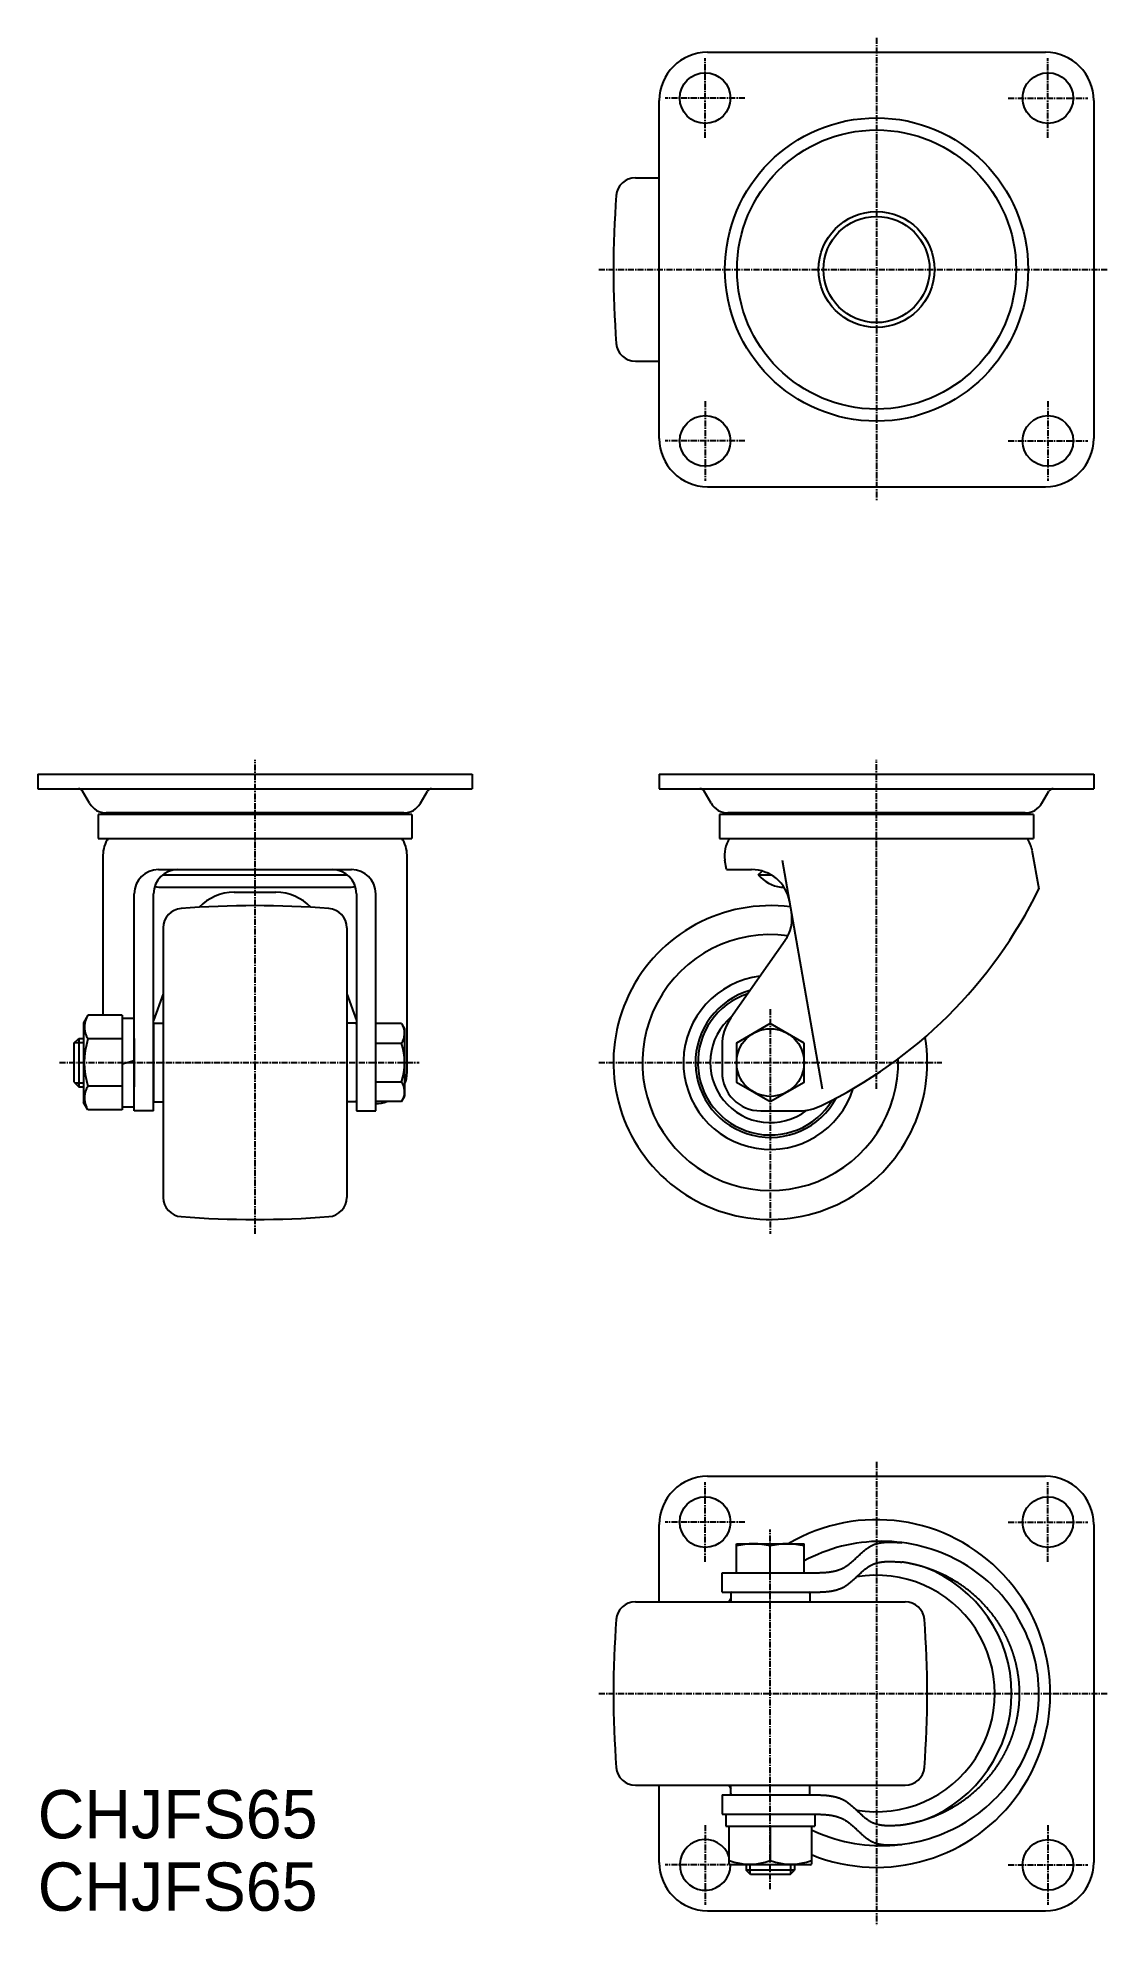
# Model space of a CAD drawing. Extents: x -3407 to -3186, y -317 to 74.
import ezdxf

# ---------------------------------------------------------------- set-up
doc = ezdxf.new("R2010")
doc.units = 0
doc.linetypes.add('CENTER', pattern=[2, 1.25, -0.25, 0.25, -0.25])
doc.layers.get('0').update_dxf_attribs({"linetype": 'CONTINUOUS'})
doc.layers.add('CENTER', color=1, linetype='CENTER')

msp = doc.modelspace()

# ---------------------------------------------------------------- texts
at = {"color": 7, "linetype": 'CONTINUOUS'}
for p in [(-3407.44, -298.54), (-3407.44, -313.54)]:
    msp.add_text('CHJFS65', height=10, dxfattribs=at).set_placement(p)

# ---------------------------------------------------------------- linework, layer by layer
at = {"color": 7, "linetype": 'CONTINUOUS'}
for p, q in [((-3268.7, 71.39), (-3198.7, 71.39)), ((-3278.7, -8.61), (-3278.7, 61.39)), ((-3188.7, 61.39), (-3188.7, -8.61)), ((-3283.63, 45.39), (-3278.7, 45.39)), ((-3283.63, 7.39), (-3278.7, 7.39)), ((-3268.7, -18.61), (-3198.7, -18.61)), ((-3407.44, -78.16), (-3317.44, -78.16)), ((-3407.44, -78.16), (-3407.44, -81.16)), ((-3317.44, -78.16), (-3317.44, -81.16)), ((-3278.7, -78.16), (-3188.7, -78.16)), ((-3278.7, -78.16), (-3278.7, -81.16)), ((-3188.7, -78.16), (-3188.7, -81.16)), ((-3407.44, -81.16), (-3317.44, -81.16)), ((-3396.71, -84.16), (-3398.15, -81.66)), ((-3328.17, -84.16), (-3326.73, -81.66)), ((-3278.7, -81.16), (-3188.7, -81.16)), ((-3267.97, -84.16), (-3269.42, -81.66)), ((-3199.44, -84.16), (-3197.99, -81.66)), ((-3329.94, -86.45), (-3394.94, -86.45)), ((-3394.94, -86.45), (-3394.94, -91.45)), ((-3331.64, -86.16), (-3393.24, -86.16)), ((-3390.16, -86.16), (-3390.44, -86.45)), ((-3334.72, -86.16), (-3334.44, -86.45)), ((-3329.94, -86.45), (-3329.94, -91.45)), ((-3201.2, -86.45), (-3266.21, -86.45)), ((-3266.21, -86.45), (-3266.21, -91.45)), ((-3202.9, -86.16), (-3264.51, -86.16)), ((-3261.42, -86.16), (-3261.71, -86.45)), ((-3205.98, -86.16), (-3205.7, -86.45)), ((-3201.2, -86.45), (-3201.2, -91.45)), ((-3394.94, -91.45), (-3329.94, -91.45)), ((-3266.21, -91.45), (-3201.2, -91.45)), ((-3393.94, -94.9), (-3393.94, -128.05)), ((-3330.94, -139.87), (-3330.94, -94.9)), ((-3264.76, -97.9), (-3265.1, -95.95)), ((-3244.86, -143.35), (-3253.2, -96.04)), ((-3201.5, -93.86), (-3200.08, -101.91)), ((-3382.44, -97.89), (-3342.44, -97.89)), ((-3381.6, -99.01), (-3343.29, -99.01)), ((-3381.49, -101.56), (-3343.39, -101.56)), ((-3264.76, -97.9), (-3259.59, -97.9)), ((-3258.2, -99.01), (-3257.4, -98.21)), ((-3258.2, -99.01), (-3255.52, -99.01)), ((-3258.2, -99.01), (-3257.7, -99.51)), ((-3387.44, -147.86), (-3387.44, -102.89)), ((-3383.44, -147.86), (-3383.44, -102.89)), ((-3366.78, -102.6), (-3358.1, -102.6)), ((-3341.44, -102.89), (-3341.44, -147.86)), ((-3337.44, -147.86), (-3337.44, -102.89)), ((-3381.44, -109.94), (-3381.44, -165.79)), ((-3343.44, -109.94), (-3343.44, -165.79)), ((-3343.44, -109.94), (-3343.44, -120.36)), ((-3252.66, -112.59), (-3263.9, -128.63)), ((-3381.44, -123.63), (-3383.44, -129.13)), ((-3343.44, -123.63), (-3341.44, -129.13)), ((-3397.04, -128.05), (-3397.94, -129.61)), ((-3389.94, -128.05), (-3397.04, -128.05)), ((-3389.94, -128.05), (-3389.94, -147.68)), ((-3389.94, -128.66), (-3387.44, -128.66)), ((-3399.94, -133.86), (-3398.94, -132.86)), ((-3398.94, -132.86), (-3398.94, -142.86)), ((-3398.94, -132.86), (-3397.94, -132.86)), ((-3397.94, -129.61), (-3397.94, -146.11)), ((-3387.44, -132.86), (-3387.44, -142.86)), ((-3383.44, -129.91), (-3383.44, -145.81)), ((-3383.24, -129.71), (-3381.44, -129.71)), ((-3341.64, -129.71), (-3343.44, -129.71)), ((-3341.44, -129.91), (-3341.44, -145.81)), ((-3332.07, -129.78), (-3337.44, -129.78)), ((-3332.07, -129.78), (-3331.44, -130.86)), ((-3331.44, -130.86), (-3331.44, -144.86)), ((-3399.94, -133.86), (-3399.94, -141.86)), ((-3389.94, -132.96), (-3397.04, -132.96)), ((-3337.44, -133.82), (-3332.07, -133.82)), ((-3265.7, -134.38), (-3265.7, -139.86)), ((-3387.44, -137.53), (-3389.94, -138.2)), ((-3399.94, -141.86), (-3398.94, -142.86)), ((-3398.94, -142.86), (-3397.94, -142.86)), ((-3389.94, -142.77), (-3397.04, -142.77)), ((-3332.07, -141.91), (-3337.44, -141.91)), ((-3397.04, -147.68), (-3397.94, -146.11)), ((-3389.94, -147.68), (-3397.04, -147.68)), ((-3389.94, -147.06), (-3387.44, -147.06)), ((-3383.44, -147.86), (-3387.44, -147.86)), ((-3383.24, -146.01), (-3381.44, -146.01)), ((-3341.64, -146.01), (-3343.44, -146.01)), ((-3341.44, -147.86), (-3337.44, -147.86)), ((-3332.07, -145.95), (-3337.44, -145.95)), ((-3332.07, -145.95), (-3331.44, -144.86)), ((-3257.7, -147.86), (-3249.7, -147.86)), ((-3268.7, -223.54), (-3198.7, -223.54)), ((-3278.7, -249.54), (-3278.7, -233.54)), ((-3188.7, -233.54), (-3188.7, -303.54)), ((-3262.7, -237.54), (-3248.7, -237.54)), ((-3262.7, -237.54), (-3248.7, -237.54)), ((-3262.7, -243.54), (-3262.7, -237.54)), ((-3255.7, -243.54), (-3255.7, -237.97)), ((-3248.7, -243.54), (-3248.7, -237.54)), ((-3265.7, -243.54), (-3247.11, -243.54)), ((-3265.7, -247.54), (-3265.7, -243.54)), ((-3283.63, -249.54), (-3273.2, -249.54)), ((-3283.63, -249.54), (-3227.78, -249.54)), ((-3265.7, -247.54), (-3247.11, -247.54)), ((-3263.85, -247.74), (-3263.85, -249.54)), ((-3247.55, -247.74), (-3247.55, -249.54)), ((-3283.63, -287.54), (-3227.78, -287.54)), ((-3278.7, -303.54), (-3278.7, -287.54)), ((-3263.85, -289.34), (-3263.85, -287.54)), ((-3247.55, -289.34), (-3247.55, -287.54)), ((-3265.7, -289.54), (-3247.11, -289.54)), ((-3265.7, -289.54), (-3265.7, -293.54)), ((-3265.7, -293.54), (-3247.11, -293.54)), ((-3264.9, -293.54), (-3264.9, -296.04)), ((-3264.9, -296.04), (-3246.5, -296.04)), ((-3264.2, -303.89), (-3264.2, -296.04)), ((-3255.7, -296.04), (-3255.7, -303.13)), ((-3247.2, -296.04), (-3247.2, -303.89)), ((-3246.5, -293.54), (-3246.5, -296.04)), ((-3263.95, -304.04), (-3264.2, -303.89)), ((-3247.45, -304.04), (-3263.95, -304.04)), ((-3260.7, -304.04), (-3260.7, -305.16)), ((-3250.7, -304.04), (-3250.7, -305.16)), ((-3247.45, -304.04), (-3247.2, -303.89)), ((-3250.7, -305.16), (-3260.7, -305.16)), ((-3259.83, -306.04), (-3260.7, -305.16)), ((-3251.58, -306.04), (-3259.83, -306.04)), ((-3251.58, -306.04), (-3250.7, -305.16)), ((-3268.7, -313.54), (-3198.7, -313.54))]:
    msp.add_line(p, q, dxfattribs=at)
at = {"color": 3, "linetype": 'CONTINUOUS'}
for p, q in [((-3399.75, -133.68), (-3397.94, -133.68)), ((-3399.75, -142.05), (-3397.94, -142.05)), ((-3259.89, -305.98), (-3259.89, -304.04)), ((-3251.52, -304.04), (-3251.52, -305.98))]:
    msp.add_line(p, q, dxfattribs=at)
at = {"color": 7, "linetype": 'CONTINUOUS'}
msp.add_lwpolyline([(-3248.7, -133.82), (-3255.7, -129.78), (-3262.7, -133.82), (-3262.7, -141.91), (-3255.7, -145.95), (-3248.7, -141.91)], close=True, dxfattribs=at)
msp.add_polyline3d([(-3247.2, -296.76, 0), (-3246.26, -297.19, 0), (-3245.3, -297.6, 0), (-3244.32, -297.98, 0), (-3243.34, -298.32, 0), (-3242.34, -298.64, 0), (-3241.34, -298.92, 0), (-3240.32, -299.18, 0), (-3239.3, -299.4, 0), (-3238.27, -299.59, 0), (-3237.23, -299.75, 0), (-3236.19, -299.87, 0), (-3235.15, -299.96, 0), (-3234.1, -300.02, 0), (-3233.05, -300.05, 0), (-3232, -300.05, 0), (-3230.95, -300.01, 0), (-3229.91, -299.94, 0), (-3228.87, -299.84, 0), (-3227.83, -299.7, 0), (-3226.79, -299.54, 0), (-3225.76, -299.34, 0), (-3224.74, -299.11, 0), (-3223.73, -298.84, 0), (-3222.73, -298.55, 0), (-3221.73, -298.22, 0), (-3220.75, -297.87, 0), (-3219.78, -297.48, 0), (-3218.83, -297.07, 0), (-3217.88, -296.62, 0), (-3216.96, -296.15, 0), (-3216.05, -295.64, 0), (-3215.15, -295.11, 0), (-3214.28, -294.55, 0), (-3213.42, -293.97, 0), (-3212.59, -293.36, 0), (-3211.77, -292.72, 0), (-3210.98, -292.06, 0), (-3210.21, -291.37, 0), (-3209.46, -290.66, 0), (-3208.73, -289.93, 0), (-3208.04, -289.17, 0), (-3207.36, -288.39, 0), (-3206.71, -287.6, 0), (-3206.09, -286.78, 0), (-3205.5, -285.94, 0), (-3204.94, -285.09, 0), (-3204.4, -284.22, 0), (-3203.89, -283.33, 0), (-3203.41, -282.43, 0), (-3202.97, -281.51, 0), (-3202.55, -280.58, 0), (-3202.17, -279.64, 0), (-3201.81, -278.68, 0), (-3201.49, -277.72, 0), (-3201.2, -276.75, 0), (-3200.95, -275.76, 0), (-3200.72, -274.77, 0), (-3200.53, -273.77, 0), (-3200.37, -272.77, 0), (-3200.25, -271.77, 0), (-3200.16, -270.76, 0), (-3200.1, -269.74, 0), (-3200.08, -268.73, 0), (-3200.09, -267.72, 0), (-3200.13, -266.7, 0), (-3200.21, -265.69, 0), (-3200.32, -264.69, 0), (-3200.47, -263.68, 0), (-3200.65, -262.68, 0), (-3200.86, -261.69, 0), (-3201.1, -260.7, 0), (-3201.38, -259.73, 0), (-3201.69, -258.76, 0), (-3202.03, -257.8, 0), (-3202.4, -256.85, 0), (-3202.81, -255.92, 0), (-3203.24, -255, 0), (-3203.71, -254.09, 0), (-3204.2, -253.19, 0), (-3204.73, -252.32, 0), (-3205.28, -251.46, 0), (-3205.86, -250.61, 0), (-3206.47, -249.79, 0), (-3207.11, -248.99, 0), (-3207.78, -248.2, 0), (-3208.47, -247.44, 0), (-3209.18, -246.69, 0), (-3209.92, -245.97, 0), (-3210.68, -245.28, 0), (-3211.47, -244.61, 0), (-3212.27, -243.96, 0), (-3213.1, -243.34, 0), (-3213.95, -242.74, 0), (-3214.82, -242.17, 0), (-3215.7, -241.63, 0), (-3216.61, -241.12, 0), (-3217.53, -240.63, 0), (-3218.46, -240.18, 0), (-3219.42, -239.75, 0), (-3220.38, -239.35, 0), (-3221.36, -238.98, 0), (-3222.35, -238.65, 0), (-3223.35, -238.34, 0), (-3224.36, -238.07, 0), (-3225.37, -237.82, 0), (-3226.4, -237.61, 0), (-3227.43, -237.43, 0), (-3228.47, -237.29, 0), (-3229.51, -237.17, 0), (-3230.56, -237.09, 0), (-3231.6, -237.04, 0), (-3232.65, -237.02, 0), (-3233.7, -237.04, 0), (-3234.75, -237.09, 0), (-3235.79, -237.17, 0), (-3236.84, -237.28, 0), (-3237.87, -237.42, 0), (-3238.91, -237.6, 0), (-3239.93, -237.81, 0), (-3240.95, -238.05, 0), (-3241.96, -238.32, 0), (-3242.96, -238.63, 0), (-3243.95, -238.96, 0), (-3244.93, -239.33, 0), (-3245.89, -239.72, 0), (-3246.85, -240.15, 0), (-3247.78, -240.61, 0), (-3248.7, -241.09, 0)], dxfattribs=at)
at = {"color": 7}
for points in [[(-3247.11, -243.54, 0), (-3247, -243.54, 0), (-3246.89, -243.54, 0), (-3246.78, -243.54, 0), (-3246.66, -243.53, 0), (-3246.55, -243.53, 0), (-3246.44, -243.53, 0), (-3246.33, -243.53, 0), (-3246.21, -243.53, 0), (-3246.1, -243.53, 0), (-3245.99, -243.53, 0), (-3245.88, -243.53, 0), (-3245.77, -243.52, 0), (-3245.65, -243.52, 0), (-3245.54, -243.52, 0), (-3245.43, -243.51, 0), (-3245.32, -243.51, 0), (-3245.21, -243.51, 0), (-3245.1, -243.5, 0), (-3244.99, -243.5, 0), (-3244.88, -243.49, 0), (-3244.77, -243.49, 0), (-3244.66, -243.48, 0), (-3244.55, -243.47, 0), (-3244.44, -243.47, 0), (-3244.33, -243.46, 0), (-3244.22, -243.45, 0), (-3244.11, -243.44, 0), (-3244, -243.43, 0), (-3243.89, -243.42, 0), (-3243.78, -243.41, 0), (-3243.68, -243.4, 0), (-3243.57, -243.38, 0), (-3243.46, -243.37, 0), (-3243.36, -243.35, 0), (-3243.25, -243.34, 0), (-3243.14, -243.32, 0), (-3243.04, -243.3, 0), (-3242.93, -243.29, 0), (-3242.83, -243.27, 0), (-3242.72, -243.25, 0), (-3242.62, -243.23, 0), (-3242.52, -243.2, 0), (-3242.41, -243.18, 0), (-3242.31, -243.16, 0), (-3242.21, -243.13, 0), (-3242.11, -243.1, 0), (-3242.01, -243.08, 0), (-3241.9, -243.05, 0), (-3241.8, -243.02, 0), (-3241.71, -242.99, 0), (-3241.61, -242.96, 0), (-3241.51, -242.92, 0), (-3241.41, -242.89, 0), (-3241.31, -242.85, 0), (-3241.21, -242.81, 0), (-3241.12, -242.77, 0), (-3241.02, -242.73, 0), (-3240.93, -242.69, 0), (-3240.83, -242.65, 0), (-3240.74, -242.6, 0), (-3240.65, -242.56, 0), (-3240.55, -242.51, 0), (-3240.46, -242.46, 0), (-3240.37, -242.41, 0), (-3240.28, -242.36, 0), (-3240.19, -242.3, 0), (-3240.1, -242.25, 0), (-3240.01, -242.19, 0), (-3239.92, -242.13, 0), (-3239.84, -242.07, 0), (-3239.75, -242.01, 0), (-3239.66, -241.95, 0), (-3239.58, -241.89, 0), (-3239.49, -241.82, 0), (-3239.4, -241.76, 0), (-3239.32, -241.69, 0), (-3239.24, -241.63, 0), (-3239.15, -241.56, 0), (-3239.07, -241.49, 0), (-3238.98, -241.42, 0), (-3238.9, -241.35, 0), (-3238.82, -241.28, 0), (-3238.74, -241.21, 0), (-3238.65, -241.14, 0), (-3238.57, -241.06, 0), (-3238.49, -240.99, 0), (-3238.41, -240.92, 0), (-3238.33, -240.84, 0), (-3238.25, -240.77, 0), (-3238.17, -240.69, 0), (-3238.08, -240.62, 0), (-3238, -240.54, 0), (-3237.92, -240.47, 0), (-3237.84, -240.39, 0), (-3237.76, -240.32, 0), (-3237.68, -240.24, 0), (-3237.6, -240.17, 0), (-3237.52, -240.09, 0), (-3237.44, -240.02, 0), (-3237.36, -239.94, 0), (-3237.28, -239.87, 0), (-3237.2, -239.79, 0), (-3237.12, -239.72, 0), (-3237.04, -239.64, 0), (-3236.96, -239.57, 0), (-3236.88, -239.49, 0), (-3236.8, -239.42, 0), (-3236.71, -239.35, 0), (-3236.63, -239.28, 0), (-3236.55, -239.2, 0), (-3236.47, -239.13, 0), (-3236.39, -239.06, 0), (-3236.3, -238.99, 0), (-3236.22, -238.93, 0), (-3236.14, -238.86, 0), (-3236.05, -238.79, 0), (-3235.97, -238.72, 0), (-3235.89, -238.66, 0), (-3235.8, -238.6, 0), (-3235.72, -238.53, 0), (-3235.63, -238.47, 0), (-3235.54, -238.41, 0), (-3235.46, -238.35, 0), (-3235.37, -238.29, 0), (-3235.28, -238.24, 0), (-3235.19, -238.18, 0), (-3235.11, -238.13, 0), (-3235.02, -238.07, 0), (-3234.93, -238.02, 0), (-3234.84, -237.97, 0), (-3234.74, -237.93, 0), (-3234.65, -237.88, 0), (-3234.56, -237.84, 0), (-3234.47, -237.79, 0), (-3234.37, -237.75, 0), (-3234.28, -237.71, 0), (-3234.18, -237.68, 0), (-3234.09, -237.64, 0), (-3233.99, -237.6, 0), (-3233.89, -237.57, 0), (-3233.8, -237.54, 0), (-3233.7, -237.51, 0), (-3233.6, -237.48, 0), (-3233.5, -237.46, 0), (-3233.4, -237.43, 0), (-3233.3, -237.41, 0), (-3233.2, -237.38, 0), (-3233.1, -237.36, 0), (-3232.99, -237.34, 0), (-3232.89, -237.32, 0), (-3232.79, -237.31, 0), (-3232.68, -237.29, 0), (-3232.58, -237.28, 0), (-3232.47, -237.26, 0), (-3232.37, -237.25, 0), (-3232.26, -237.24, 0), (-3232.16, -237.23, 0), (-3232.05, -237.22, 0), (-3231.94, -237.21, 0), (-3231.84, -237.2, 0), (-3231.73, -237.2, 0), (-3231.62, -237.19, 0), (-3231.51, -237.19, 0), (-3231.4, -237.18, 0), (-3231.3, -237.18, 0), (-3231.19, -237.18, 0), (-3231.08, -237.18, 0), (-3230.97, -237.18, 0), (-3230.86, -237.18, 0), (-3230.75, -237.18, 0), (-3230.63, -237.18, 0), (-3230.52, -237.18, 0), (-3230.41, -237.19, 0), (-3230.3, -237.19, 0), (-3230.19, -237.19, 0), (-3230.08, -237.2, 0), (-3229.96, -237.2, 0), (-3229.85, -237.21, 0), (-3229.74, -237.21, 0), (-3229.63, -237.22, 0), (-3229.51, -237.22, 0), (-3229.4, -237.23, 0), (-3229.29, -237.24, 0), (-3229.18, -237.24, 0), (-3229.06, -237.25, 0), (-3228.95, -237.26, 0), (-3228.84, -237.27, 0), (-3228.72, -237.27, 0), (-3228.61, -237.28, 0), (-3228.5, -237.29, 0), (-3228.38, -237.3, 0)], [(-3247.11, -247.54, 0), (-3247, -247.54, 0), (-3246.89, -247.54, 0), (-3246.78, -247.54, 0), (-3246.67, -247.54, 0), (-3246.55, -247.53, 0), (-3246.44, -247.53, 0), (-3246.33, -247.53, 0), (-3246.22, -247.53, 0), (-3246.11, -247.53, 0), (-3245.99, -247.53, 0), (-3245.88, -247.53, 0), (-3245.77, -247.52, 0), (-3245.66, -247.52, 0), (-3245.55, -247.52, 0), (-3245.44, -247.52, 0), (-3245.33, -247.51, 0), (-3245.22, -247.51, 0), (-3245.11, -247.5, 0), (-3244.99, -247.5, 0), (-3244.88, -247.49, 0), (-3244.77, -247.49, 0), (-3244.66, -247.48, 0), (-3244.56, -247.47, 0), (-3244.45, -247.47, 0), (-3244.34, -247.46, 0), (-3244.23, -247.45, 0), (-3244.12, -247.44, 0), (-3244.01, -247.43, 0), (-3243.9, -247.42, 0), (-3243.8, -247.41, 0), (-3243.69, -247.4, 0), (-3243.58, -247.38, 0), (-3243.47, -247.37, 0), (-3243.37, -247.36, 0), (-3243.26, -247.34, 0), (-3243.16, -247.32, 0), (-3243.05, -247.31, 0), (-3242.95, -247.29, 0), (-3242.84, -247.27, 0), (-3242.74, -247.25, 0), (-3242.63, -247.23, 0), (-3242.53, -247.21, 0), (-3242.43, -247.19, 0), (-3242.33, -247.16, 0), (-3242.22, -247.14, 0), (-3242.12, -247.11, 0), (-3242.02, -247.08, 0), (-3241.92, -247.05, 0), (-3241.82, -247.03, 0), (-3241.72, -246.99, 0), (-3241.62, -246.96, 0), (-3241.53, -246.93, 0), (-3241.43, -246.89, 0), (-3241.33, -246.86, 0), (-3241.23, -246.82, 0), (-3241.14, -246.78, 0), (-3241.04, -246.74, 0), (-3240.95, -246.7, 0), (-3240.85, -246.66, 0), (-3240.76, -246.61, 0), (-3240.67, -246.57, 0), (-3240.57, -246.52, 0), (-3240.48, -246.47, 0), (-3240.39, -246.42, 0), (-3240.3, -246.37, 0), (-3240.21, -246.31, 0), (-3240.12, -246.26, 0), (-3240.03, -246.2, 0), (-3239.95, -246.15, 0), (-3239.86, -246.09, 0), (-3239.77, -246.03, 0), (-3239.68, -245.97, 0), (-3239.6, -245.9, 0), (-3239.51, -245.84, 0), (-3239.43, -245.78, 0), (-3239.34, -245.71, 0), (-3239.26, -245.64, 0), (-3239.18, -245.58, 0), (-3239.09, -245.51, 0), (-3239.01, -245.44, 0), (-3238.93, -245.37, 0), (-3238.84, -245.3, 0), (-3238.76, -245.23, 0), (-3238.68, -245.16, 0), (-3238.6, -245.08, 0), (-3238.52, -245.01, 0), (-3238.44, -244.94, 0), (-3238.35, -244.86, 0), (-3238.27, -244.79, 0), (-3238.19, -244.72, 0), (-3238.11, -244.64, 0), (-3238.03, -244.57, 0), (-3237.95, -244.49, 0), (-3237.87, -244.41, 0), (-3237.79, -244.34, 0), (-3237.71, -244.26, 0), (-3237.63, -244.19, 0), (-3237.55, -244.11, 0), (-3237.47, -244.04, 0), (-3237.39, -243.96, 0), (-3237.31, -243.89, 0), (-3237.23, -243.81, 0), (-3237.15, -243.74, 0), (-3237.07, -243.66, 0), (-3236.99, -243.59, 0), (-3236.91, -243.52, 0), (-3236.83, -243.44, 0), (-3236.75, -243.37, 0), (-3236.67, -243.3, 0), (-3236.58, -243.23, 0), (-3236.5, -243.16, 0), (-3236.42, -243.09, 0), (-3236.34, -243.02, 0), (-3236.26, -242.95, 0), (-3236.17, -242.88, 0), (-3236.09, -242.81, 0), (-3236.01, -242.75, 0), (-3235.92, -242.68, 0), (-3235.84, -242.62, 0), (-3235.75, -242.56, 0), (-3235.67, -242.49, 0), (-3235.58, -242.43, 0), (-3235.5, -242.37, 0), (-3235.41, -242.32, 0), (-3235.32, -242.26, 0), (-3235.24, -242.2, 0), (-3235.15, -242.15, 0), (-3235.06, -242.1, 0), (-3234.97, -242.04, 0), (-3234.88, -242, 0), (-3234.79, -241.95, 0), (-3234.7, -241.9, 0), (-3234.61, -241.86, 0), (-3234.51, -241.81, 0), (-3234.42, -241.77, 0), (-3234.33, -241.73, 0), (-3234.23, -241.69, 0), (-3234.14, -241.66, 0), (-3234.04, -241.62, 0), (-3233.94, -241.59, 0), (-3233.85, -241.56, 0), (-3233.75, -241.53, 0), (-3233.65, -241.5, 0), (-3233.55, -241.47, 0), (-3233.45, -241.45, 0), (-3233.35, -241.43, 0), (-3233.25, -241.4, 0), (-3233.15, -241.38, 0), (-3233.05, -241.36, 0), (-3232.94, -241.34, 0), (-3232.84, -241.33, 0), (-3232.74, -241.31, 0), (-3232.63, -241.29, 0), (-3232.53, -241.28, 0), (-3232.43, -241.27, 0), (-3232.32, -241.26, 0), (-3232.21, -241.25, 0), (-3232.11, -241.24, 0), (-3232, -241.23, 0), (-3231.9, -241.22, 0), (-3231.79, -241.22, 0), (-3231.68, -241.21, 0), (-3231.57, -241.21, 0), (-3231.46, -241.2, 0), (-3231.36, -241.2, 0), (-3231.25, -241.2, 0), (-3231.14, -241.2, 0), (-3231.03, -241.2, 0), (-3230.92, -241.2, 0), (-3230.81, -241.2, 0), (-3230.7, -241.2, 0), (-3230.59, -241.2, 0), (-3230.48, -241.21, 0), (-3230.37, -241.21, 0), (-3230.25, -241.21, 0), (-3230.14, -241.22, 0), (-3230.03, -241.22, 0), (-3229.92, -241.23, 0), (-3229.81, -241.24, 0), (-3229.69, -241.24, 0), (-3229.58, -241.25, 0), (-3229.47, -241.25, 0), (-3229.36, -241.26, 0), (-3229.24, -241.27, 0), (-3229.13, -241.28, 0), (-3229.02, -241.28, 0), (-3228.91, -241.29, 0), (-3228.79, -241.3, 0), (-3228.68, -241.31, 0), (-3228.57, -241.32, 0), (-3228.45, -241.32, 0)], [(-3228.46, -295.75, 0), (-3228.35, -295.74, 0), (-3228.25, -295.72, 0), (-3228.14, -295.7, 0), (-3228.04, -295.69, 0), (-3227.93, -295.67, 0), (-3227.83, -295.65, 0), (-3227.72, -295.64, 0), (-3227.62, -295.62, 0), (-3227.51, -295.6, 0), (-3227.41, -295.58, 0), (-3227.3, -295.56, 0), (-3227.2, -295.54, 0), (-3227.09, -295.52, 0), (-3226.99, -295.5, 0), (-3226.89, -295.48, 0), (-3226.78, -295.46, 0), (-3226.68, -295.44, 0), (-3226.57, -295.42, 0), (-3226.47, -295.4, 0), (-3226.36, -295.37, 0), (-3226.26, -295.35, 0), (-3226.16, -295.33, 0), (-3226.05, -295.3, 0), (-3225.95, -295.28, 0), (-3225.85, -295.26, 0), (-3225.74, -295.23, 0), (-3225.64, -295.21, 0), (-3225.54, -295.18, 0), (-3225.43, -295.15, 0), (-3225.33, -295.13, 0), (-3225.23, -295.1, 0), (-3225.12, -295.07, 0), (-3225.02, -295.05, 0), (-3224.92, -295.02, 0), (-3224.82, -294.99, 0), (-3224.71, -294.96, 0), (-3224.61, -294.94, 0), (-3224.51, -294.91, 0), (-3224.41, -294.88, 0), (-3224.3, -294.85, 0), (-3224.2, -294.82, 0), (-3224.1, -294.79, 0), (-3224, -294.75, 0), (-3223.9, -294.72, 0), (-3223.8, -294.69, 0), (-3223.7, -294.66, 0), (-3223.59, -294.63, 0), (-3223.49, -294.6, 0), (-3223.39, -294.56, 0), (-3223.29, -294.53, 0), (-3223.19, -294.5, 0), (-3223.09, -294.46, 0), (-3222.99, -294.43, 0), (-3222.89, -294.39, 0), (-3222.79, -294.36, 0), (-3222.69, -294.32, 0), (-3222.59, -294.28, 0), (-3222.49, -294.25, 0), (-3222.39, -294.21, 0), (-3222.29, -294.17, 0), (-3222.19, -294.14, 0), (-3222.09, -294.1, 0), (-3222, -294.06, 0), (-3221.9, -294.02, 0), (-3221.8, -293.98, 0), (-3221.7, -293.94, 0), (-3221.6, -293.9, 0), (-3221.5, -293.87, 0), (-3221.41, -293.82, 0), (-3221.31, -293.78, 0), (-3221.21, -293.74, 0), (-3221.11, -293.7, 0), (-3221.01, -293.66, 0), (-3220.92, -293.62, 0), (-3220.82, -293.58, 0), (-3220.72, -293.53, 0), (-3220.63, -293.49, 0), (-3220.53, -293.45, 0), (-3220.43, -293.4, 0), (-3220.34, -293.36, 0), (-3220.24, -293.31, 0), (-3220.15, -293.27, 0), (-3220.05, -293.23, 0), (-3219.96, -293.18, 0), (-3219.86, -293.13, 0), (-3219.77, -293.09, 0), (-3219.67, -293.04, 0), (-3219.58, -293, 0), (-3219.48, -292.95, 0), (-3219.39, -292.9, 0), (-3219.29, -292.85, 0), (-3219.2, -292.8, 0), (-3219.1, -292.76, 0), (-3219.01, -292.71, 0), (-3218.92, -292.66, 0), (-3218.82, -292.61, 0), (-3218.73, -292.56, 0), (-3218.64, -292.51, 0), (-3218.55, -292.46, 0), (-3218.45, -292.41, 0), (-3218.36, -292.36, 0), (-3218.27, -292.31, 0), (-3218.18, -292.25, 0), (-3218.09, -292.2, 0), (-3217.99, -292.15, 0), (-3217.9, -292.1, 0), (-3217.81, -292.04, 0), (-3217.72, -291.99, 0), (-3217.63, -291.94, 0), (-3217.54, -291.88, 0), (-3217.45, -291.83, 0), (-3217.36, -291.77, 0), (-3217.27, -291.72, 0), (-3217.18, -291.66, 0), (-3217.09, -291.61, 0), (-3217, -291.55, 0), (-3216.91, -291.5, 0), (-3216.83, -291.44, 0), (-3216.74, -291.38, 0), (-3216.65, -291.32, 0), (-3216.56, -291.27, 0), (-3216.47, -291.21, 0), (-3216.39, -291.15, 0), (-3216.3, -291.09, 0), (-3216.21, -291.03, 0), (-3216.12, -290.98, 0), (-3216.04, -290.92, 0), (-3215.95, -290.86, 0), (-3215.87, -290.8, 0), (-3215.78, -290.74, 0), (-3215.69, -290.68, 0), (-3215.61, -290.61, 0), (-3215.52, -290.55, 0), (-3215.44, -290.49, 0), (-3215.35, -290.43, 0), (-3215.27, -290.37, 0), (-3215.18, -290.31, 0), (-3215.1, -290.24, 0), (-3215.02, -290.18, 0), (-3214.93, -290.12, 0), (-3214.85, -290.05, 0), (-3214.77, -289.99, 0), (-3214.68, -289.92, 0), (-3214.6, -289.86, 0), (-3214.52, -289.8, 0), (-3214.44, -289.73, 0), (-3214.36, -289.66, 0), (-3214.27, -289.6, 0), (-3214.19, -289.53, 0), (-3214.11, -289.47, 0), (-3214.03, -289.4, 0), (-3213.95, -289.33, 0), (-3213.87, -289.27, 0), (-3213.79, -289.2, 0), (-3213.71, -289.13, 0), (-3213.63, -289.06, 0), (-3213.55, -289, 0), (-3213.47, -288.93, 0), (-3213.4, -288.86, 0), (-3213.32, -288.79, 0), (-3213.24, -288.72, 0), (-3213.16, -288.65, 0), (-3213.08, -288.58, 0), (-3213.01, -288.51, 0), (-3212.93, -288.44, 0), (-3212.85, -288.37, 0), (-3212.78, -288.3, 0), (-3212.7, -288.23, 0), (-3212.63, -288.15, 0), (-3212.55, -288.08, 0), (-3212.47, -288.01, 0), (-3212.4, -287.94, 0), (-3212.32, -287.87, 0), (-3212.25, -287.79, 0), (-3212.18, -287.72, 0), (-3212.1, -287.65, 0), (-3212.03, -287.57, 0), (-3211.96, -287.5, 0), (-3211.88, -287.43, 0), (-3211.81, -287.35, 0), (-3211.74, -287.28, 0), (-3211.67, -287.2, 0), (-3211.59, -287.13, 0), (-3211.52, -287.05, 0), (-3211.45, -286.98, 0), (-3211.38, -286.9, 0), (-3211.31, -286.82, 0), (-3211.24, -286.75, 0), (-3211.17, -286.67, 0), (-3211.1, -286.59, 0), (-3211.03, -286.52, 0), (-3210.96, -286.44, 0), (-3210.89, -286.36, 0), (-3210.82, -286.28, 0), (-3210.75, -286.21, 0), (-3210.69, -286.13, 0), (-3210.62, -286.05, 0), (-3210.55, -285.97, 0), (-3210.48, -285.89, 0), (-3210.42, -285.81, 0), (-3210.35, -285.73, 0), (-3210.28, -285.65, 0), (-3210.22, -285.57, 0), (-3210.15, -285.49, 0), (-3210.09, -285.41, 0), (-3210.02, -285.33, 0), (-3209.96, -285.25, 0), (-3209.89, -285.17, 0), (-3209.83, -285.09, 0), (-3209.77, -285.01, 0), (-3209.7, -284.92, 0), (-3209.64, -284.84, 0), (-3209.58, -284.76, 0), (-3209.52, -284.68, 0), (-3209.45, -284.6, 0), (-3209.39, -284.51, 0), (-3209.33, -284.43, 0), (-3209.27, -284.35, 0), (-3209.21, -284.26, 0), (-3209.15, -284.18, 0), (-3209.09, -284.09, 0), (-3209.03, -284.01, 0), (-3208.97, -283.93, 0), (-3208.91, -283.84, 0), (-3208.85, -283.76, 0), (-3208.79, -283.67, 0), (-3208.73, -283.59, 0), (-3208.68, -283.5, 0), (-3208.62, -283.42, 0), (-3208.56, -283.33, 0), (-3208.51, -283.24, 0), (-3208.45, -283.16, 0), (-3208.39, -283.07, 0), (-3208.34, -282.98, 0), (-3208.28, -282.9, 0), (-3208.23, -282.81, 0), (-3208.17, -282.72, 0), (-3208.12, -282.63, 0), (-3208.06, -282.55, 0), (-3208.01, -282.46, 0), (-3207.96, -282.37, 0), (-3207.9, -282.28, 0), (-3207.85, -282.19, 0), (-3207.8, -282.11, 0), (-3207.75, -282.02, 0), (-3207.69, -281.93, 0), (-3207.64, -281.84, 0), (-3207.59, -281.75, 0), (-3207.54, -281.66, 0), (-3207.49, -281.57, 0), (-3207.44, -281.48, 0), (-3207.39, -281.39, 0), (-3207.34, -281.3, 0), (-3207.29, -281.21, 0), (-3207.24, -281.12, 0), (-3207.2, -281.03, 0), (-3207.15, -280.94, 0), (-3207.1, -280.85, 0), (-3207.05, -280.76, 0), (-3207.01, -280.67, 0), (-3206.96, -280.57, 0), (-3206.91, -280.48, 0), (-3206.87, -280.39, 0), (-3206.82, -280.3, 0), (-3206.78, -280.21, 0), (-3206.73, -280.12, 0), (-3206.69, -280.02, 0), (-3206.64, -279.93, 0), (-3206.6, -279.84, 0), (-3206.56, -279.74, 0), (-3206.51, -279.65, 0), (-3206.47, -279.56, 0), (-3206.43, -279.46, 0), (-3206.39, -279.37, 0), (-3206.35, -279.28, 0), (-3206.31, -279.18, 0), (-3206.26, -279.09, 0), (-3206.22, -279, 0), (-3206.18, -278.9, 0), (-3206.14, -278.81, 0), (-3206.11, -278.71, 0), (-3206.07, -278.62, 0), (-3206.03, -278.52, 0), (-3205.99, -278.43, 0), (-3205.95, -278.33, 0), (-3205.91, -278.24, 0), (-3205.88, -278.14, 0), (-3205.84, -278.05, 0), (-3205.8, -277.95, 0), (-3205.77, -277.86, 0), (-3205.73, -277.76, 0), (-3205.7, -277.67, 0), (-3205.66, -277.57, 0), (-3205.63, -277.47, 0), (-3205.59, -277.38, 0), (-3205.56, -277.28, 0), (-3205.53, -277.18, 0), (-3205.49, -277.09, 0), (-3205.46, -276.99, 0), (-3205.43, -276.89, 0), (-3205.4, -276.8, 0), (-3205.37, -276.7, 0), (-3205.33, -276.6, 0), (-3205.3, -276.5, 0), (-3205.27, -276.41, 0), (-3205.24, -276.31, 0), (-3205.21, -276.21, 0), (-3205.18, -276.12, 0), (-3205.15, -276.02, 0), (-3205.13, -275.92, 0), (-3205.1, -275.82, 0), (-3205.07, -275.72, 0), (-3205.04, -275.62, 0), (-3205.02, -275.53, 0), (-3204.99, -275.43, 0), (-3204.96, -275.33, 0), (-3204.94, -275.23, 0), (-3204.91, -275.13, 0), (-3204.89, -275.03, 0), (-3204.86, -274.94, 0), (-3204.84, -274.84, 0), (-3204.81, -274.74, 0), (-3204.79, -274.64, 0), (-3204.77, -274.54, 0), (-3204.74, -274.44, 0), (-3204.72, -274.34, 0), (-3204.7, -274.24, 0), (-3204.68, -274.14, 0), (-3204.66, -274.04, 0), (-3204.64, -273.94, 0), (-3204.61, -273.84, 0), (-3204.59, -273.74, 0), (-3204.57, -273.64, 0), (-3204.56, -273.54, 0), (-3204.54, -273.44, 0), (-3204.52, -273.34, 0), (-3204.5, -273.24, 0), (-3204.48, -273.14, 0), (-3204.46, -273.04, 0), (-3204.45, -272.94, 0), (-3204.43, -272.84, 0), (-3204.41, -272.74, 0), (-3204.4, -272.64, 0), (-3204.38, -272.54, 0), (-3204.37, -272.44, 0), (-3204.35, -272.34, 0), (-3204.34, -272.24, 0), (-3204.32, -272.14, 0), (-3204.31, -272.04, 0), (-3204.3, -271.94, 0), (-3204.28, -271.83, 0), (-3204.27, -271.73, 0), (-3204.26, -271.63, 0), (-3204.25, -271.53, 0), (-3204.24, -271.43, 0), (-3204.23, -271.33, 0), (-3204.21, -271.23, 0), (-3204.2, -271.13, 0), (-3204.19, -271.03, 0), (-3204.19, -270.93, 0), (-3204.18, -270.82, 0), (-3204.17, -270.72, 0), (-3204.16, -270.62, 0), (-3204.15, -270.52, 0), (-3204.14, -270.42, 0), (-3204.14, -270.32, 0), (-3204.13, -270.22, 0), (-3204.12, -270.12, 0), (-3204.12, -270.01, 0), (-3204.11, -269.91, 0), (-3204.11, -269.81, 0), (-3204.1, -269.71, 0), (-3204.1, -269.61, 0), (-3204.1, -269.51, 0), (-3204.09, -269.4, 0), (-3204.09, -269.3, 0), (-3204.09, -269.2, 0), (-3204.08, -269.1, 0), (-3204.08, -269, 0), (-3204.08, -268.9, 0), (-3204.08, -268.8, 0), (-3204.08, -268.69, 0), (-3204.08, -268.59, 0), (-3204.08, -268.49, 0), (-3204.08, -268.39, 0), (-3204.08, -268.29, 0), (-3204.08, -268.19, 0), (-3204.08, -268.08, 0), (-3204.08, -267.98, 0), (-3204.09, -267.88, 0), (-3204.09, -267.78, 0), (-3204.09, -267.68, 0), (-3204.1, -267.58, 0), (-3204.1, -267.47, 0), (-3204.1, -267.37, 0), (-3204.11, -267.27, 0), (-3204.11, -267.17, 0), (-3204.12, -267.07, 0), (-3204.12, -266.97, 0), (-3204.13, -266.87, 0), (-3204.14, -266.76, 0), (-3204.14, -266.66, 0), (-3204.15, -266.56, 0), (-3204.16, -266.46, 0), (-3204.17, -266.36, 0), (-3204.18, -266.26, 0), (-3204.19, -266.16, 0), (-3204.19, -266.06, 0), (-3204.2, -265.95, 0), (-3204.21, -265.85, 0), (-3204.23, -265.75, 0), (-3204.24, -265.65, 0), (-3204.25, -265.55, 0), (-3204.26, -265.45, 0), (-3204.27, -265.35, 0), (-3204.28, -265.25, 0), (-3204.3, -265.14, 0), (-3204.31, -265.05, 0), (-3204.32, -264.94, 0), (-3204.34, -264.84, 0), (-3204.35, -264.74, 0), (-3204.37, -264.64, 0), (-3204.38, -264.54, 0), (-3204.4, -264.44, 0), (-3204.41, -264.34, 0), (-3204.43, -264.24, 0), (-3204.45, -264.14, 0), (-3204.46, -264.04, 0), (-3204.48, -263.94, 0), (-3204.5, -263.84, 0), (-3204.52, -263.74, 0), (-3204.53, -263.64, 0), (-3204.55, -263.54, 0), (-3204.57, -263.44, 0), (-3204.59, -263.34, 0), (-3204.61, -263.24, 0), (-3204.63, -263.14, 0), (-3204.65, -263.04, 0), (-3204.68, -262.94, 0), (-3204.7, -262.84, 0), (-3204.72, -262.74, 0), (-3204.74, -262.64, 0), (-3204.76, -262.54, 0), (-3204.79, -262.44, 0), (-3204.81, -262.34, 0), (-3204.84, -262.25, 0), (-3204.86, -262.15, 0), (-3204.88, -262.05, 0), (-3204.91, -261.95, 0), (-3204.94, -261.85, 0), (-3204.96, -261.75, 0), (-3204.99, -261.65, 0), (-3205.01, -261.56, 0), (-3205.04, -261.46, 0), (-3205.07, -261.36, 0), (-3205.1, -261.26, 0), (-3205.12, -261.16, 0), (-3205.15, -261.06, 0), (-3205.18, -260.97, 0), (-3205.21, -260.87, 0), (-3205.24, -260.77, 0), (-3205.27, -260.67, 0), (-3205.3, -260.58, 0), (-3205.33, -260.48, 0), (-3205.36, -260.38, 0), (-3205.4, -260.29, 0), (-3205.43, -260.19, 0), (-3205.46, -260.09, 0), (-3205.49, -259.99, 0), (-3205.53, -259.9, 0), (-3205.56, -259.8, 0), (-3205.59, -259.7, 0), (-3205.63, -259.61, 0), (-3205.66, -259.51, 0), (-3205.7, -259.42, 0), (-3205.73, -259.32, 0), (-3205.77, -259.23, 0), (-3205.8, -259.13, 0), (-3205.84, -259.03, 0), (-3205.88, -258.94, 0), (-3205.91, -258.84, 0), (-3205.95, -258.75, 0), (-3205.99, -258.65, 0), (-3206.03, -258.56, 0), (-3206.06, -258.46, 0), (-3206.1, -258.37, 0), (-3206.14, -258.27, 0), (-3206.18, -258.18, 0), (-3206.22, -258.08, 0), (-3206.26, -257.99, 0), (-3206.3, -257.9, 0), (-3206.35, -257.8, 0), (-3206.39, -257.71, 0), (-3206.43, -257.62, 0), (-3206.47, -257.52, 0), (-3206.51, -257.43, 0), (-3206.56, -257.34, 0), (-3206.6, -257.24, 0), (-3206.64, -257.15, 0), (-3206.69, -257.06, 0), (-3206.73, -256.97, 0), (-3206.78, -256.87, 0), (-3206.82, -256.78, 0), (-3206.87, -256.69, 0), (-3206.91, -256.6, 0), (-3206.96, -256.51, 0), (-3207, -256.42, 0), (-3207.05, -256.32, 0), (-3207.1, -256.23, 0), (-3207.15, -256.14, 0), (-3207.19, -256.05, 0), (-3207.24, -255.96, 0), (-3207.29, -255.87, 0), (-3207.34, -255.78, 0), (-3207.39, -255.69, 0), (-3207.44, -255.6, 0), (-3207.49, -255.51, 0), (-3207.54, -255.42, 0), (-3207.59, -255.33, 0), (-3207.64, -255.24, 0), (-3207.69, -255.15, 0), (-3207.74, -255.06, 0), (-3207.8, -254.97, 0), (-3207.85, -254.89, 0), (-3207.9, -254.8, 0), (-3207.95, -254.71, 0), (-3208.01, -254.62, 0), (-3208.06, -254.53, 0), (-3208.11, -254.45, 0), (-3208.17, -254.36, 0), (-3208.22, -254.27, 0), (-3208.28, -254.18, 0), (-3208.33, -254.1, 0), (-3208.39, -254.01, 0), (-3208.45, -253.92, 0), (-3208.5, -253.84, 0), (-3208.56, -253.75, 0), (-3208.62, -253.67, 0), (-3208.67, -253.58, 0), (-3208.73, -253.5, 0), (-3208.79, -253.41, 0), (-3208.85, -253.32, 0), (-3208.91, -253.24, 0), (-3208.97, -253.16, 0), (-3209.03, -253.07, 0), (-3209.09, -252.99, 0), (-3209.15, -252.9, 0), (-3209.21, -252.82, 0), (-3209.27, -252.74, 0), (-3209.33, -252.65, 0), (-3209.39, -252.57, 0), (-3209.45, -252.49, 0), (-3209.51, -252.4, 0), (-3209.58, -252.32, 0), (-3209.64, -252.24, 0), (-3209.7, -252.16, 0), (-3209.76, -252.07, 0), (-3209.83, -251.99, 0), (-3209.89, -251.91, 0), (-3209.96, -251.83, 0), (-3210.02, -251.75, 0), (-3210.09, -251.67, 0), (-3210.15, -251.59, 0), (-3210.22, -251.51, 0), (-3210.28, -251.43, 0), (-3210.35, -251.35, 0), (-3210.41, -251.27, 0), (-3210.48, -251.19, 0), (-3210.55, -251.11, 0), (-3210.62, -251.03, 0), (-3210.68, -250.95, 0), (-3210.75, -250.88, 0), (-3210.82, -250.8, 0), (-3210.89, -250.72, 0), (-3210.96, -250.64, 0), (-3211.03, -250.56, 0), (-3211.1, -250.49, 0), (-3211.17, -250.41, 0), (-3211.24, -250.33, 0), (-3211.31, -250.26, 0), (-3211.38, -250.18, 0), (-3211.45, -250.1, 0), (-3211.52, -250.03, 0), (-3211.59, -249.95, 0), (-3211.66, -249.88, 0), (-3211.73, -249.8, 0), (-3211.81, -249.73, 0), (-3211.88, -249.65, 0), (-3211.95, -249.58, 0), (-3212.03, -249.51, 0), (-3212.1, -249.43, 0), (-3212.17, -249.36, 0), (-3212.25, -249.29, 0), (-3212.32, -249.21, 0), (-3212.4, -249.14, 0), (-3212.47, -249.07, 0), (-3212.55, -249, 0), (-3212.62, -248.92, 0), (-3212.7, -248.85, 0), (-3212.77, -248.78, 0), (-3212.85, -248.71, 0), (-3212.93, -248.64, 0), (-3213, -248.57, 0), (-3213.08, -248.5, 0), (-3213.16, -248.43, 0), (-3213.24, -248.36, 0), (-3213.31, -248.29, 0), (-3213.39, -248.22, 0), (-3213.47, -248.15, 0), (-3213.55, -248.08, 0), (-3213.63, -248.02, 0), (-3213.71, -247.95, 0), (-3213.79, -247.88, 0), (-3213.87, -247.81, 0), (-3213.95, -247.75, 0), (-3214.03, -247.68, 0), (-3214.11, -247.61, 0), (-3214.19, -247.55, 0), (-3214.27, -247.48, 0), (-3214.35, -247.41, 0), (-3214.43, -247.35, 0), (-3214.52, -247.28, 0), (-3214.6, -247.22, 0), (-3214.68, -247.16, 0), (-3214.76, -247.09, 0), (-3214.85, -247.03, 0), (-3214.93, -246.96, 0), (-3215.01, -246.9, 0), (-3215.1, -246.84, 0), (-3215.18, -246.78, 0), (-3215.27, -246.71, 0), (-3215.35, -246.65, 0), (-3215.43, -246.59, 0), (-3215.52, -246.53, 0), (-3215.6, -246.47, 0), (-3215.69, -246.41, 0), (-3215.78, -246.34, 0), (-3215.86, -246.28, 0), (-3215.95, -246.22, 0), (-3216.03, -246.16, 0), (-3216.12, -246.1, 0), (-3216.21, -246.05, 0), (-3216.29, -245.99, 0), (-3216.38, -245.93, 0), (-3216.47, -245.87, 0), (-3216.56, -245.81, 0), (-3216.64, -245.75, 0), (-3216.73, -245.7, 0), (-3216.82, -245.64, 0), (-3216.91, -245.58, 0), (-3217, -245.53, 0), (-3217.09, -245.47, 0), (-3217.18, -245.42, 0), (-3217.27, -245.36, 0), (-3217.36, -245.31, 0), (-3217.45, -245.25, 0), (-3217.54, -245.2, 0), (-3217.63, -245.14, 0), (-3217.72, -245.09, 0), (-3217.81, -245.04, 0), (-3217.9, -244.98, 0), (-3217.99, -244.93, 0), (-3218.08, -244.88, 0), (-3218.17, -244.83, 0), (-3218.27, -244.77, 0), (-3218.36, -244.72, 0), (-3218.45, -244.67, 0), (-3218.54, -244.62, 0), (-3218.63, -244.57, 0), (-3218.73, -244.52, 0), (-3218.82, -244.47, 0), (-3218.91, -244.42, 0), (-3219.01, -244.37, 0), (-3219.1, -244.32, 0), (-3219.19, -244.27, 0), (-3219.29, -244.23, 0), (-3219.38, -244.18, 0), (-3219.48, -244.13, 0), (-3219.57, -244.08, 0), (-3219.67, -244.04, 0), (-3219.76, -243.99, 0), (-3219.86, -243.94, 0), (-3219.95, -243.9, 0), (-3220.05, -243.85, 0), (-3220.14, -243.81, 0), (-3220.24, -243.76, 0), (-3220.33, -243.72, 0), (-3220.43, -243.68, 0), (-3220.53, -243.63, 0), (-3220.62, -243.59, 0), (-3220.72, -243.54, 0), (-3220.82, -243.5, 0), (-3220.91, -243.46, 0), (-3221.01, -243.42, 0), (-3221.11, -243.38, 0), (-3221.2, -243.34, 0), (-3221.3, -243.29, 0), (-3221.4, -243.25, 0), (-3221.5, -243.21, 0), (-3221.6, -243.17, 0), (-3221.69, -243.13, 0), (-3221.79, -243.09, 0), (-3221.89, -243.06, 0), (-3221.99, -243.02, 0), (-3222.09, -242.98, 0), (-3222.19, -242.94, 0), (-3222.29, -242.9, 0), (-3222.39, -242.87, 0), (-3222.49, -242.83, 0), (-3222.59, -242.79, 0), (-3222.69, -242.76, 0), (-3222.79, -242.72, 0), (-3222.89, -242.69, 0), (-3222.99, -242.65, 0), (-3223.09, -242.62, 0), (-3223.19, -242.58, 0), (-3223.29, -242.55, 0), (-3223.39, -242.52, 0), (-3223.49, -242.48, 0), (-3223.59, -242.45, 0), (-3223.69, -242.42, 0), (-3223.79, -242.39, 0), (-3223.89, -242.35, 0), (-3223.99, -242.32, 0), (-3224.1, -242.29, 0), (-3224.2, -242.26, 0), (-3224.3, -242.23, 0), (-3224.4, -242.2, 0), (-3224.5, -242.17, 0), (-3224.61, -242.14, 0), (-3224.71, -242.11, 0), (-3224.81, -242.09, 0), (-3224.91, -242.06, 0), (-3225.02, -242.03, 0), (-3225.12, -242, 0), (-3225.22, -241.97, 0), (-3225.32, -241.95, 0), (-3225.43, -241.92, 0), (-3225.53, -241.9, 0), (-3225.63, -241.87, 0), (-3225.74, -241.85, 0), (-3225.84, -241.82, 0), (-3225.94, -241.8, 0), (-3226.05, -241.77, 0), (-3226.15, -241.75, 0), (-3226.26, -241.73, 0), (-3226.36, -241.7, 0), (-3226.46, -241.68, 0), (-3226.57, -241.66, 0), (-3226.67, -241.64, 0), (-3226.78, -241.62, 0), (-3226.88, -241.59, 0), (-3226.98, -241.57, 0), (-3227.09, -241.55, 0), (-3227.19, -241.53, 0), (-3227.3, -241.51, 0), (-3227.4, -241.5, 0), (-3227.51, -241.48, 0), (-3227.61, -241.46, 0), (-3227.72, -241.44, 0), (-3227.82, -241.42, 0), (-3227.93, -241.41, 0), (-3228.03, -241.39, 0), (-3228.14, -241.37, 0), (-3228.24, -241.36, 0), (-3228.35, -241.34, 0), (-3228.45, -241.32, 0)], [(-3247.11, -289.54, 0), (-3247, -289.54, 0), (-3246.89, -289.54, 0), (-3246.78, -289.54, 0), (-3246.67, -289.54, 0), (-3246.55, -289.54, 0), (-3246.44, -289.54, 0), (-3246.33, -289.54, 0), (-3246.22, -289.55, 0), (-3246.11, -289.55, 0), (-3245.99, -289.55, 0), (-3245.88, -289.55, 0), (-3245.77, -289.55, 0), (-3245.66, -289.56, 0), (-3245.55, -289.56, 0), (-3245.44, -289.56, 0), (-3245.33, -289.56, 0), (-3245.22, -289.57, 0), (-3245.11, -289.57, 0), (-3244.99, -289.58, 0), (-3244.88, -289.58, 0), (-3244.77, -289.59, 0), (-3244.66, -289.6, 0), (-3244.56, -289.6, 0), (-3244.45, -289.61, 0), (-3244.34, -289.62, 0), (-3244.23, -289.63, 0), (-3244.12, -289.63, 0), (-3244.01, -289.64, 0), (-3243.9, -289.66, 0), (-3243.8, -289.67, 0), (-3243.69, -289.68, 0), (-3243.58, -289.69, 0), (-3243.47, -289.71, 0), (-3243.37, -289.72, 0), (-3243.26, -289.74, 0), (-3243.16, -289.75, 0), (-3243.05, -289.77, 0), (-3242.95, -289.79, 0), (-3242.84, -289.81, 0), (-3242.74, -289.82, 0), (-3242.63, -289.85, 0), (-3242.53, -289.87, 0), (-3242.43, -289.89, 0), (-3242.33, -289.92, 0), (-3242.22, -289.94, 0), (-3242.12, -289.97, 0), (-3242.02, -289.99, 0), (-3241.92, -290.02, 0), (-3241.82, -290.05, 0), (-3241.72, -290.08, 0), (-3241.62, -290.12, 0), (-3241.53, -290.15, 0), (-3241.43, -290.18, 0), (-3241.33, -290.22, 0), (-3241.23, -290.26, 0), (-3241.14, -290.3, 0), (-3241.04, -290.33, 0), (-3240.95, -290.38, 0), (-3240.85, -290.42, 0), (-3240.76, -290.46, 0), (-3240.67, -290.51, 0), (-3240.57, -290.56, 0), (-3240.48, -290.61, 0), (-3240.39, -290.66, 0), (-3240.3, -290.71, 0), (-3240.21, -290.76, 0), (-3240.12, -290.82, 0), (-3240.03, -290.87, 0), (-3239.95, -290.93, 0), (-3239.86, -290.99, 0), (-3239.77, -291.05, 0), (-3239.68, -291.11, 0), (-3239.6, -291.17, 0), (-3239.51, -291.24, 0), (-3239.43, -291.3, 0), (-3239.34, -291.37, 0), (-3239.26, -291.43, 0), (-3239.18, -291.5, 0), (-3239.09, -291.57, 0), (-3239.01, -291.64, 0), (-3238.93, -291.71, 0), (-3238.84, -291.78, 0), (-3238.76, -291.85, 0), (-3238.68, -291.92, 0), (-3238.6, -291.99, 0), (-3238.52, -292.06, 0), (-3238.44, -292.14, 0), (-3238.35, -292.21, 0), (-3238.27, -292.29, 0), (-3238.19, -292.36, 0), (-3238.11, -292.44, 0), (-3238.03, -292.51, 0), (-3237.95, -292.59, 0), (-3237.87, -292.66, 0), (-3237.79, -292.74, 0), (-3237.71, -292.81, 0), (-3237.63, -292.89, 0), (-3237.55, -292.96, 0), (-3237.47, -293.04, 0), (-3237.39, -293.11, 0), (-3237.31, -293.19, 0), (-3237.23, -293.26, 0), (-3237.15, -293.34, 0), (-3237.07, -293.41, 0), (-3236.99, -293.49, 0), (-3236.91, -293.56, 0), (-3236.83, -293.63, 0), (-3236.75, -293.71, 0), (-3236.67, -293.78, 0), (-3236.58, -293.85, 0), (-3236.5, -293.92, 0), (-3236.42, -293.99, 0), (-3236.34, -294.06, 0), (-3236.26, -294.13, 0), (-3236.17, -294.2, 0), (-3236.09, -294.26, 0), (-3236.01, -294.33, 0), (-3235.92, -294.39, 0), (-3235.84, -294.46, 0), (-3235.75, -294.52, 0), (-3235.67, -294.58, 0), (-3235.58, -294.64, 0), (-3235.5, -294.7, 0), (-3235.41, -294.76, 0), (-3235.32, -294.82, 0), (-3235.24, -294.87, 0), (-3235.15, -294.93, 0), (-3235.06, -294.98, 0), (-3234.97, -295.03, 0), (-3234.88, -295.08, 0), (-3234.79, -295.13, 0), (-3234.7, -295.18, 0), (-3234.61, -295.22, 0), (-3234.51, -295.26, 0), (-3234.42, -295.31, 0), (-3234.33, -295.34, 0), (-3234.23, -295.38, 0), (-3234.14, -295.42, 0), (-3234.04, -295.45, 0), (-3233.94, -295.49, 0), (-3233.85, -295.52, 0), (-3233.75, -295.55, 0), (-3233.65, -295.57, 0), (-3233.55, -295.6, 0), (-3233.45, -295.63, 0), (-3233.35, -295.65, 0), (-3233.25, -295.67, 0), (-3233.15, -295.69, 0), (-3233.05, -295.71, 0), (-3232.94, -295.73, 0), (-3232.84, -295.75, 0), (-3232.74, -295.77, 0), (-3232.63, -295.78, 0), (-3232.53, -295.8, 0), (-3232.43, -295.81, 0), (-3232.32, -295.82, 0), (-3232.21, -295.83, 0), (-3232.11, -295.84, 0), (-3232, -295.85, 0), (-3231.9, -295.85, 0), (-3231.79, -295.86, 0), (-3231.68, -295.87, 0), (-3231.57, -295.87, 0), (-3231.46, -295.87, 0), (-3231.36, -295.88, 0), (-3231.25, -295.88, 0), (-3231.14, -295.88, 0), (-3231.03, -295.88, 0), (-3230.92, -295.88, 0), (-3230.81, -295.88, 0), (-3230.7, -295.88, 0), (-3230.59, -295.87, 0), (-3230.48, -295.87, 0), (-3230.37, -295.87, 0), (-3230.25, -295.86, 0), (-3230.14, -295.86, 0), (-3230.03, -295.85, 0), (-3229.92, -295.85, 0), (-3229.81, -295.84, 0), (-3229.69, -295.84, 0), (-3229.58, -295.83, 0), (-3229.47, -295.82, 0), (-3229.36, -295.81, 0), (-3229.24, -295.81, 0), (-3229.13, -295.8, 0), (-3229.02, -295.79, 0), (-3228.91, -295.78, 0), (-3228.79, -295.78, 0), (-3228.68, -295.77, 0), (-3228.57, -295.76, 0), (-3228.45, -295.75, 0)], [(-3247.11, -293.54, 0), (-3247, -293.54, 0), (-3246.89, -293.54, 0), (-3246.78, -293.54, 0), (-3246.66, -293.54, 0), (-3246.55, -293.54, 0), (-3246.44, -293.54, 0), (-3246.33, -293.54, 0), (-3246.21, -293.55, 0), (-3246.1, -293.55, 0), (-3245.99, -293.55, 0), (-3245.88, -293.55, 0), (-3245.77, -293.55, 0), (-3245.65, -293.56, 0), (-3245.54, -293.56, 0), (-3245.43, -293.56, 0), (-3245.32, -293.56, 0), (-3245.21, -293.57, 0), (-3245.1, -293.57, 0), (-3244.99, -293.58, 0), (-3244.88, -293.58, 0), (-3244.77, -293.59, 0), (-3244.66, -293.6, 0), (-3244.55, -293.6, 0), (-3244.44, -293.61, 0), (-3244.33, -293.62, 0), (-3244.22, -293.63, 0), (-3244.11, -293.64, 0), (-3244, -293.65, 0), (-3243.89, -293.66, 0), (-3243.78, -293.67, 0), (-3243.68, -293.68, 0), (-3243.57, -293.69, 0), (-3243.46, -293.71, 0), (-3243.36, -293.72, 0), (-3243.25, -293.74, 0), (-3243.14, -293.75, 0), (-3243.04, -293.77, 0), (-3242.93, -293.79, 0), (-3242.83, -293.81, 0), (-3242.72, -293.83, 0), (-3242.62, -293.85, 0), (-3242.52, -293.87, 0), (-3242.41, -293.9, 0), (-3242.31, -293.92, 0), (-3242.21, -293.95, 0), (-3242.11, -293.97, 0), (-3242.01, -294, 0), (-3241.9, -294.03, 0), (-3241.8, -294.06, 0), (-3241.71, -294.09, 0), (-3241.61, -294.12, 0), (-3241.51, -294.16, 0), (-3241.41, -294.19, 0), (-3241.31, -294.23, 0), (-3241.21, -294.26, 0), (-3241.12, -294.3, 0), (-3241.02, -294.34, 0), (-3240.93, -294.39, 0), (-3240.83, -294.43, 0), (-3240.74, -294.47, 0), (-3240.65, -294.52, 0), (-3240.55, -294.57, 0), (-3240.46, -294.62, 0), (-3240.37, -294.67, 0), (-3240.28, -294.72, 0), (-3240.19, -294.77, 0), (-3240.1, -294.83, 0), (-3240.01, -294.89, 0), (-3239.92, -294.94, 0), (-3239.84, -295, 0), (-3239.75, -295.06, 0), (-3239.66, -295.12, 0), (-3239.58, -295.19, 0), (-3239.49, -295.25, 0), (-3239.4, -295.32, 0), (-3239.32, -295.38, 0), (-3239.24, -295.45, 0), (-3239.15, -295.52, 0), (-3239.07, -295.58, 0), (-3238.98, -295.65, 0), (-3238.9, -295.72, 0), (-3238.82, -295.8, 0), (-3238.74, -295.87, 0), (-3238.65, -295.94, 0), (-3238.57, -296.01, 0), (-3238.49, -296.08, 0), (-3238.41, -296.16, 0), (-3238.33, -296.23, 0), (-3238.25, -296.31, 0), (-3238.17, -296.38, 0), (-3238.08, -296.46, 0), (-3238, -296.53, 0), (-3237.92, -296.61, 0), (-3237.84, -296.68, 0), (-3237.76, -296.76, 0), (-3237.68, -296.83, 0), (-3237.6, -296.91, 0), (-3237.52, -296.99, 0), (-3237.44, -297.06, 0), (-3237.36, -297.14, 0), (-3237.28, -297.21, 0), (-3237.2, -297.29, 0), (-3237.12, -297.36, 0), (-3237.04, -297.44, 0), (-3236.96, -297.51, 0), (-3236.88, -297.58, 0), (-3236.8, -297.66, 0), (-3236.71, -297.73, 0), (-3236.63, -297.8, 0), (-3236.55, -297.87, 0), (-3236.47, -297.94, 0), (-3236.39, -298.01, 0), (-3236.3, -298.08, 0), (-3236.22, -298.15, 0), (-3236.14, -298.22, 0), (-3236.05, -298.29, 0), (-3235.97, -298.35, 0), (-3235.89, -298.42, 0), (-3235.8, -298.48, 0), (-3235.72, -298.54, 0), (-3235.63, -298.61, 0), (-3235.54, -298.67, 0), (-3235.46, -298.73, 0), (-3235.37, -298.78, 0), (-3235.28, -298.84, 0), (-3235.19, -298.89, 0), (-3235.11, -298.95, 0), (-3235.02, -299, 0), (-3234.93, -299.05, 0), (-3234.84, -299.1, 0), (-3234.74, -299.15, 0), (-3234.65, -299.2, 0), (-3234.56, -299.24, 0), (-3234.47, -299.28, 0), (-3234.37, -299.32, 0), (-3234.28, -299.36, 0), (-3234.18, -299.4, 0), (-3234.09, -299.44, 0), (-3233.99, -299.47, 0), (-3233.89, -299.5, 0), (-3233.8, -299.54, 0), (-3233.7, -299.57, 0), (-3233.6, -299.59, 0), (-3233.5, -299.62, 0), (-3233.4, -299.65, 0), (-3233.3, -299.67, 0), (-3233.2, -299.69, 0), (-3233.1, -299.71, 0), (-3232.99, -299.73, 0), (-3232.89, -299.75, 0), (-3232.79, -299.77, 0), (-3232.68, -299.79, 0), (-3232.58, -299.8, 0), (-3232.47, -299.81, 0), (-3232.37, -299.83, 0), (-3232.26, -299.84, 0), (-3232.16, -299.85, 0), (-3232.05, -299.86, 0), (-3231.94, -299.87, 0), (-3231.84, -299.87, 0), (-3231.73, -299.88, 0), (-3231.62, -299.88, 0), (-3231.51, -299.89, 0), (-3231.4, -299.89, 0), (-3231.3, -299.89, 0), (-3231.19, -299.9, 0), (-3231.08, -299.9, 0), (-3230.97, -299.9, 0), (-3230.86, -299.9, 0), (-3230.75, -299.9, 0), (-3230.63, -299.9, 0), (-3230.52, -299.89, 0), (-3230.41, -299.89, 0), (-3230.3, -299.89, 0), (-3230.19, -299.88, 0), (-3230.08, -299.88, 0), (-3229.96, -299.88, 0), (-3229.85, -299.87, 0), (-3229.74, -299.87, 0), (-3229.63, -299.86, 0), (-3229.51, -299.85, 0), (-3229.4, -299.85, 0), (-3229.29, -299.84, 0), (-3229.18, -299.83, 0), (-3229.06, -299.82, 0), (-3228.95, -299.82, 0), (-3228.84, -299.81, 0), (-3228.72, -299.8, 0), (-3228.61, -299.8, 0), (-3228.5, -299.79, 0), (-3228.38, -299.78, 0)]]:
    msp.add_polyline3d(points, dxfattribs=at)
at = {"color": 7, "linetype": 'CONTINUOUS'}
for centre, radius in [((-3269.2, 61.89), 5.25), ((-3198.2, 61.89), 5.25), ((-3233.7, 26.39), 31.4), ((-3233.7, 26.39), 28.9), ((-3233.7, 26.39), 12), ((-3233.7, 26.39), 11), ((-3269.2, -9.11), 5.25), ((-3198.2, -9.11), 5.25), ((-3255.7, -137.86), 7), ((-3269.2, -233.04), 5.25), ((-3198.2, -233.04), 5.25), ((-3198.2, -304.04), 5.25)]:
    msp.add_circle(centre, radius, dxfattribs=at)
for centre, radius, start, end in [((-3268.7, 61.39), 10, 90, 180), ((-3198.7, 61.39), 10, 0, 90), ((-3283.63, 41.39), 4, 90, 175.6108), ((-3088.2, 26.39), 200, 175.6108, 184.3892), ((-3283.63, 11.39), 4, 184.3892, 270), ((-3268.7, -8.61), 10, 180, 270), ((-3198.7, -8.61), 10, 270, 0), ((-3399.02, -82.16), 1, 30, 90), ((-3325.86, -82.16), 1, 90, 150), ((-3270.28, -82.16), 1, 30, 90), ((-3197.13, -82.16), 1, 90, 150), ((-3393.24, -82.16), 4, 210, 270), ((-3331.64, -82.16), 4, 270, 330), ((-3264.51, -82.16), 4, 210, 270), ((-3202.9, -82.16), 4, 270, 330), ((-3387.94, -94.9), 6, 144.7998, 180), ((-3336.94, -94.9), 6, 0, 35.2002), ((-3259.19, -94.9), 6, 144.7998, 190), ((-3207.4, -94.9), 6, 10, 35.2002), ((-3382.44, -102.89), 5, 90, 180), ((-3378.44, -102.89), 5, 90, 180), ((-3381.49, -94.56), 7, 255.8862, 270), ((-3346.44, -102.89), 5, 0, 90), ((-3343.39, -94.56), 7, 270, 284.1138), ((-3342.44, -102.89), 5, 0, 90), ((-3259.59, -105.9), 8, 10, 90), ((-3252.75, -94.56), 7, 225, 269.0765), ((-3362.44, -305.36), 200, 85.6108, 94.3892), ((-3366.78, -112.6), 10, 90, 136.3595), ((-3358.1, -112.6), 10, 43.6405, 90), ((-3255.7, -137.86), 32.5, 82.5866, 9.3342), ((-3287.36, -59.29), 97.13, 295.6946, 333.9747), ((-3377.44, -109.94), 4, 94.3892, 180), ((-3347.44, -109.94), 4, 0, 85.6108), ((-3259.22, -108), 8, 325, 10), ((-3255.7, -137.86), 26.5, 82.1396, 1.6655), ((-3255.7, -137.86), 18, 96.8424, 342.5773), ((-3255.7, -137.86), 15.5, 105.7759, 331.7267), ((-3255.7, -137.86), 15, 108.178, 328.8049), ((-3393.45, -130.5), 4.34, 154.3842, 214.3842), ((-3255.7, -137.86), 12.45, 129.679, 307.5257), ((-3255.7, -134.36), 10, 145, 180), ((-3383.24, -129.91), 0.2, 90, 180), ((-3341.64, -129.91), 0.2, 0, 90), ((-3335.02, -131.8), 3.58, 325.6691, 25.6691), ((-3381.56, -137.86), 16.24, 162.412, 197.588), ((-3344.82, -137.86), 13.38, 342.42, 17.58), ((-3337.44, -139.87), 6.5, 337.3801, 0), ((-3257.7, -139.86), 8, 180, 270), ((-3393.45, -145.22), 4.34, 145.6158, 205.6158), ((-3335.02, -143.93), 3.58, 334.3309, 34.3309), ((-3383.24, -145.81), 0.2, 180, 270), ((-3341.64, -145.81), 0.2, 270, 0), ((-3337.44, -139.87), 6.5, 270, 290.7338), ((-3249.7, -137.86), 10, 270, 296.4628), ((-3377.44, -165.79), 4, 180, 265.6108), ((-3347.44, -165.79), 4, 274.3892, 0), ((-3362.44, 29.64), 200, 265.6108, 274.3892), ((-3268.7, -233.54), 10, 90, 180), ((-3198.7, -233.54), 10, 0, 90), ((-3233.7, -268.54), 36, 247.9757, 120.5584), ((-3259.2, -251.9), 14.36, 75.8945, 104.1055), ((-3252.2, -251.9), 14.36, 75.8945, 104.1055), ((-3233.7, -268.54), 36, 136.017, 136.0185), ((-3233.7, -268.54), 24.5, 260.2685, 99.7293), ((-3233.7, -268.54), 27.98, 291.0784, 68.905), ((-3283.63, -253.54), 4, 90, 175.6108), ((-3233.7, -268.54), 36, 146.877, 148.1446), ((-3263.65, -247.74), 0.2, 90, 180), ((-3247.75, -247.74), 0.2, 0, 90), ((-3227.78, -253.54), 4, 4.3892, 90), ((-3088.2, -268.54), 200, 175.6108, 184.3892), ((-3423.2, -268.54), 200, 355.6108, 4.3892), ((-3283.63, -283.54), 4, 184.3892, 270), ((-3227.78, -283.54), 4, 270, 355.6108), ((-3233.7, -268.54), 36, 211.8554, 213.123), ((-3263.65, -289.34), 0.2, 180, 270), ((-3233.7, -268.54), 36, 215.6853, 215.6866), ((-3247.75, -289.34), 0.2, 270, 0), ((-3269.2, -304.04), 5.25, 17.7528, 360), ((-3268.7, -303.54), 10, 180, 270), ((-3259.95, -291.62), 12.28, 249.7438, 290.2562), ((-3251.45, -291.62), 12.28, 249.7438, 290.2562), ((-3198.7, -303.54), 10, 270, 0)]:
    msp.add_arc(centre, radius, start, end, dxfattribs=at)
at = {"layer": 'CENTER', "color": 1, "linetype": 'CENTER'}
for p, q in [((-3233.7, 74.39), (-3233.7, -21.61)), ((-3269.2, 53.64), (-3269.2, 70.14)), ((-3198.2, 53.64), (-3198.2, 70.14)), ((-3260.95, 61.89), (-3277.45, 61.89)), ((-3206.45, 61.89), (-3189.95, 61.89)), ((-3291.2, 26.39), (-3185.7, 26.39)), ((-3269.2, -0.86), (-3269.2, -17.36)), ((-3198.2, -0.86), (-3198.2, -17.36)), ((-3260.95, -9.11), (-3277.45, -9.11)), ((-3206.45, -9.11), (-3189.95, -9.11)), ((-3362.44, -173.36), (-3362.44, -75.16)), ((-3233.7, -143.29), (-3233.7, -75.16)), ((-3255.7, -126.78), (-3255.7, -173.36)), ((-3402.94, -137.86), (-3328.44, -137.86)), ((-3291.2, -137.86), (-3220.2, -137.86)), ((-3233.7, -220.54), (-3233.7, -316.54)), ((-3269.2, -241.29), (-3269.2, -224.79)), ((-3198.2, -241.29), (-3198.2, -224.79)), ((-3260.95, -233.04), (-3277.45, -233.04)), ((-3255.7, -309.04), (-3255.7, -234.54)), ((-3206.45, -233.04), (-3189.95, -233.04)), ((-3291.2, -268.54), (-3185.7, -268.54)), ((-3269.2, -295.79), (-3269.2, -312.29)), ((-3198.2, -295.79), (-3198.2, -312.29)), ((-3260.95, -304.04), (-3277.45, -304.04)), ((-3206.45, -304.04), (-3189.95, -304.04))]:
    msp.add_line(p, q, dxfattribs=at)

msp.set_redraw_order([(e.dxf.handle, doc.entitydb.next_handle()) for e in msp.query("TEXT MTEXT ATTDEF DIMENSION ARC_DIMENSION")])  # texts and dimensions are drawn at this point

doc.saveas('drawing.dxf')
